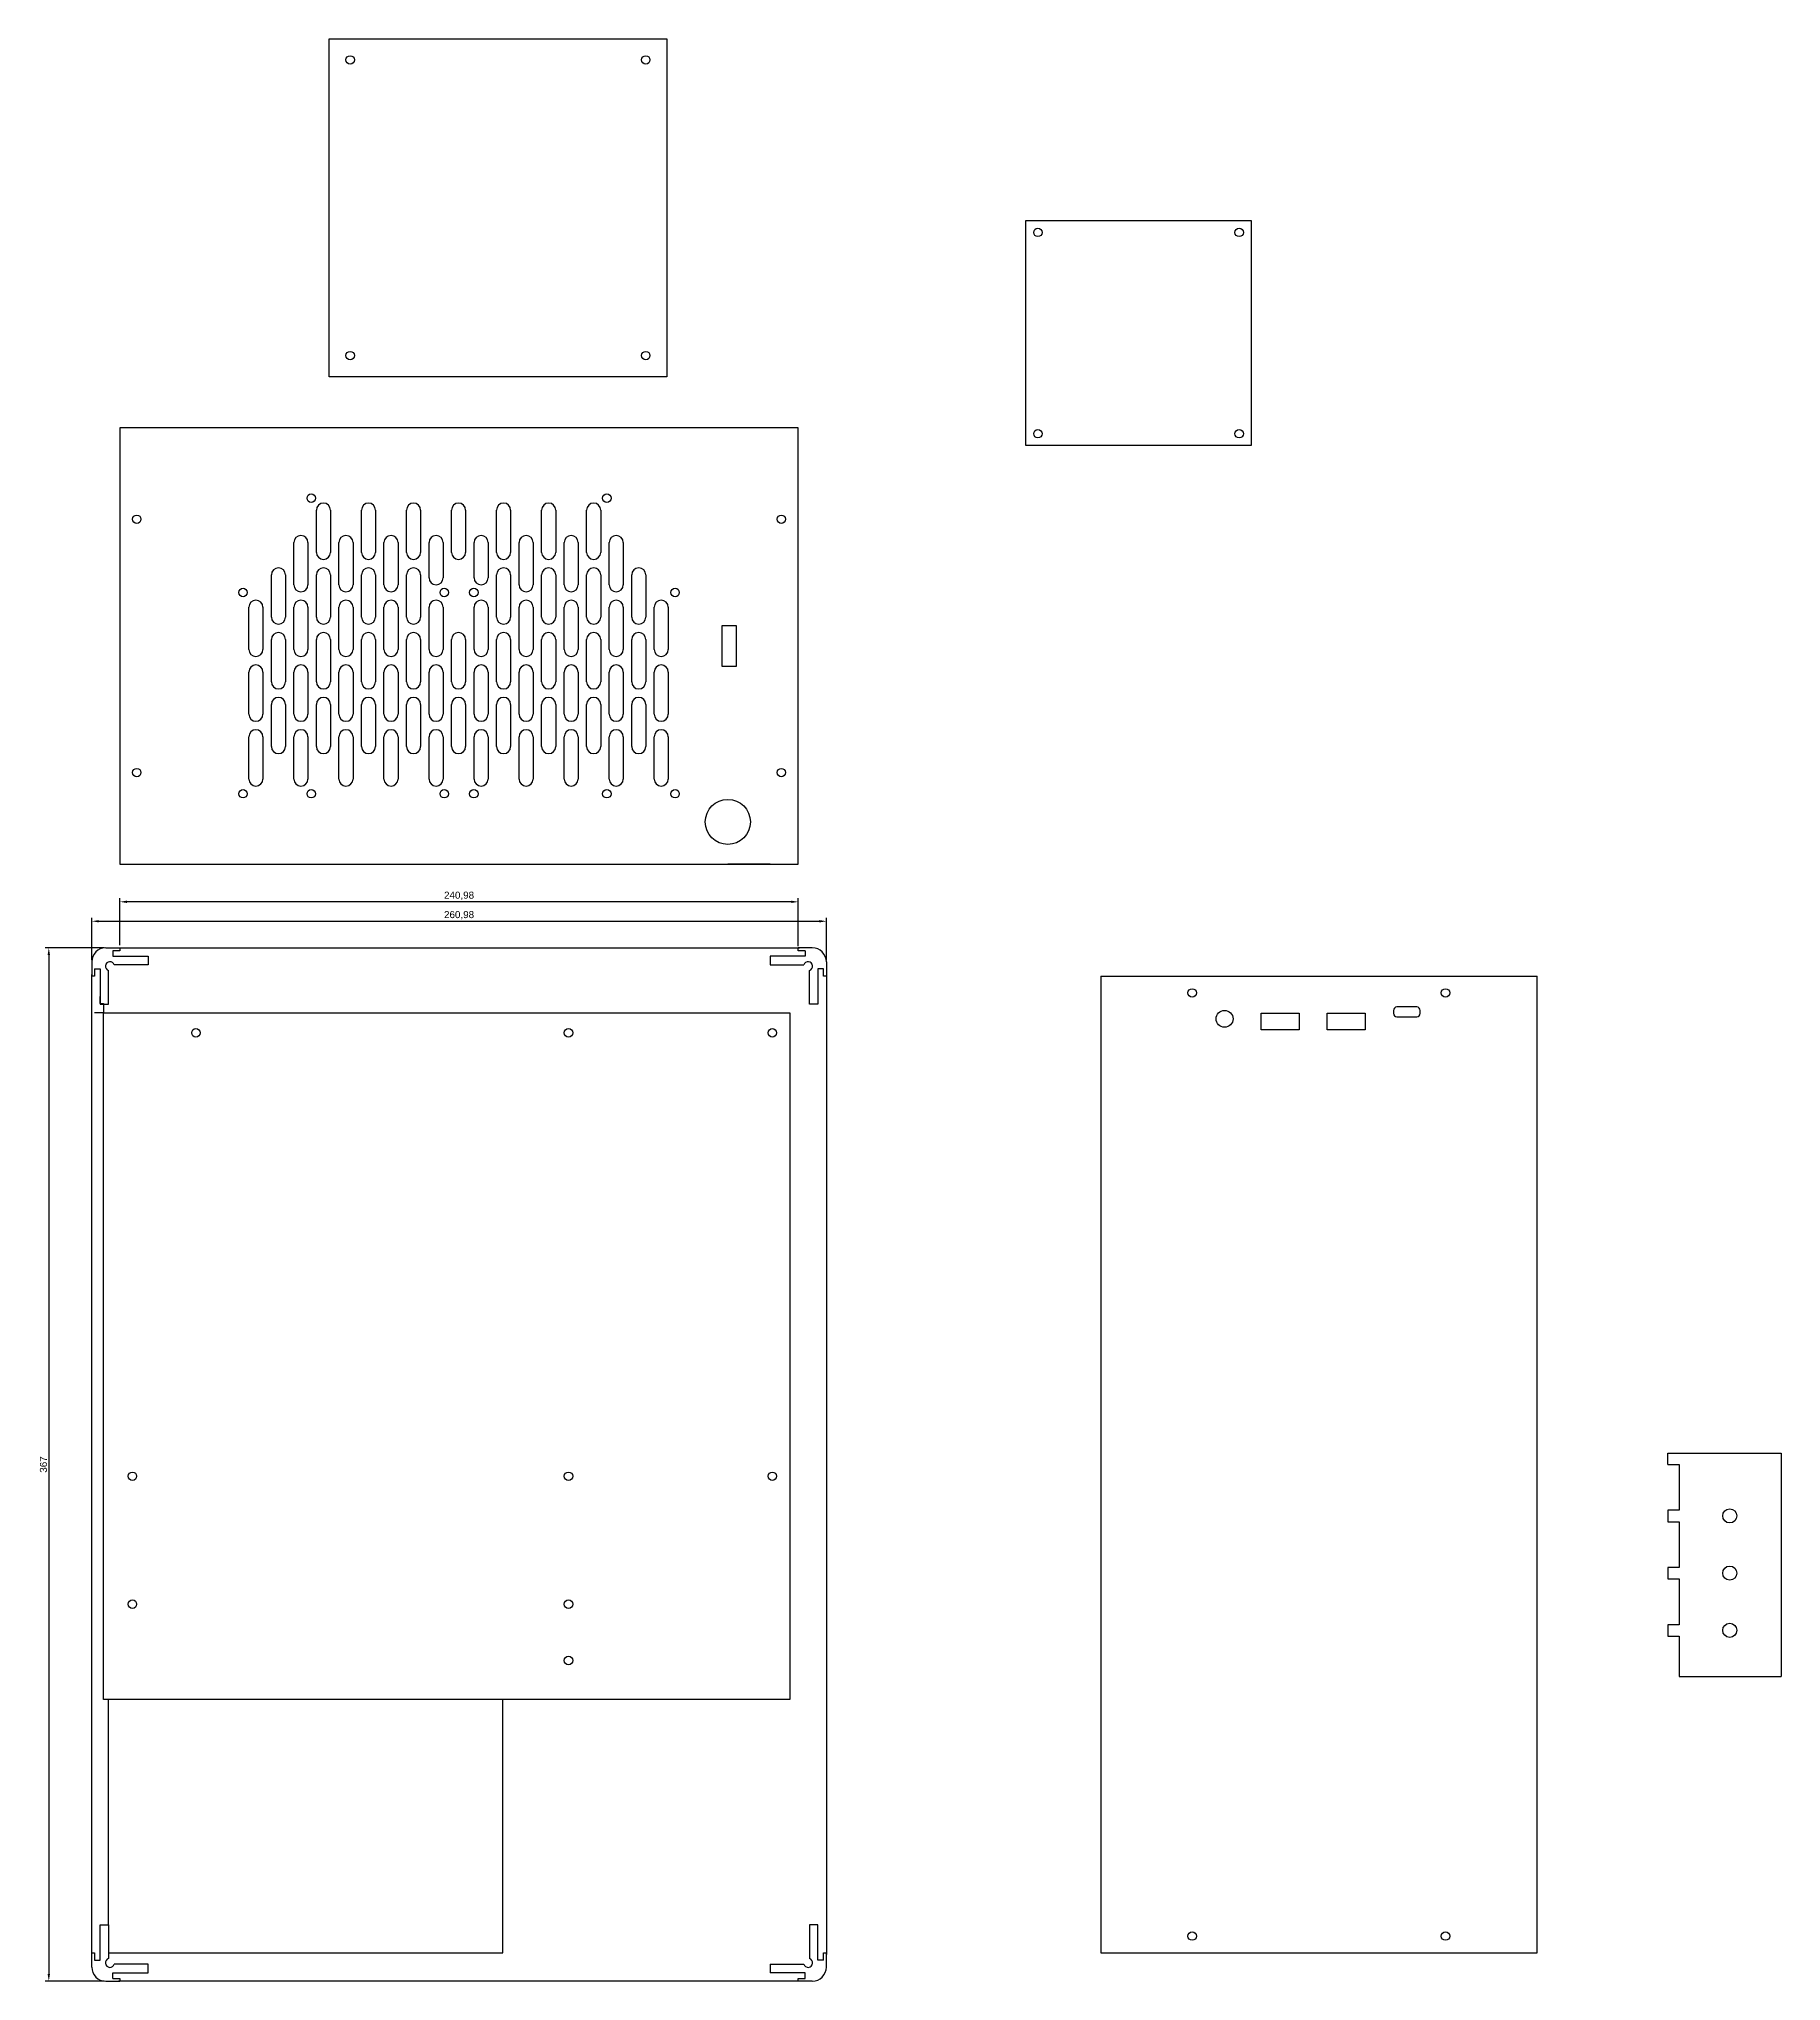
# Model space of a CAD drawing. Header units: millimetres. Extents: x 1161 to 6255, y 1546 to 2671.
# Drawn here: x 2227 to 2846, y 1981 to 2671 of the extents above; entities that cross this region are included whole.
import ezdxf

# ---------------------------------------------------------------- set-up
doc = ezdxf.new("R2010")
doc.units = ezdxf.units.MM
doc.styles.get("Standard").update_dxf_attribs({"font": 'arial.ttf'})
doc.dimstyles.new('ISO-25', dxfattribs={"dimtxt": 2.5, "dimasz": 2.5, "dimexe": 1.25, "dimexo": 0.625, "dimtad": 1, "dimtxsty": 'Standard', "dimcen": 2.5, "dimadec": 0, "dimazin": 0, "dimtfac": 1, "dimtmove": 0, "dimatfit": 3, "dimfxl": 1, "dimarcsym": 0})

msp = doc.modelspace()

# ---------------------------------------------------------------- blocks, each defined once
blk = doc.blocks.new('*D48')
at = {"color": 0, "lineweight": -2, "transparency": 16777216}
for p, q in [((2250.4, 2347.71), (2229.53, 2347.71)), ((2230.78, 2345.21), (2230.78, 1983.21)), ((2250.4, 1980.71), (2229.53, 1980.71))]:
    blk.add_line(p, q, dxfattribs=at)
at = {"color": 0, "transparency": 16777216}
for points in [[(2230.36, 2345.21), (2231.2, 2345.21), (2230.78, 2347.71)], [(2230.36, 1983.21), (2231.2, 1983.21), (2230.78, 1980.71)]]:
    blk.add_solid(points, dxfattribs=at)
at = {"layer": 'Defpoints', "color": 0, "transparency": 16777216}
for p in [(2251.03, 2347.71), (2230.78, 1980.71), (2251.03, 1980.71)]:
    blk.add_point(p, dxfattribs=at)
at = {"color": 0, "transparency": 16777216, "insert": (2228.88, 2164.21), "char_height": 2.5, "attachment_point": 5, "rotation": 90}
blk.add_mtext('367', dxfattribs=at)
blk = doc.blocks.new('*D49')
at = {"color": 0, "lineweight": -2, "transparency": 16777216}
for p, q in [((2246.03, 2343.33), (2246.03, 2358.41)), ((2248.53, 2357.16), (2504.51, 2357.16)), ((2507.01, 2343.33), (2507.01, 2358.41))]:
    blk.add_line(p, q, dxfattribs=at)
at = {"color": 0, "transparency": 16777216}
for points in [[(2248.53, 2357.58), (2248.53, 2356.74), (2246.03, 2357.16)], [(2504.51, 2357.58), (2504.51, 2356.74), (2507.01, 2357.16)]]:
    blk.add_solid(points, dxfattribs=at)
at = {"layer": 'Defpoints', "color": 0, "transparency": 16777216}
for p in [(2507.01, 2357.16), (2246.03, 2342.71), (2507.01, 2342.71)]:
    blk.add_point(p, dxfattribs=at)
at = {"color": 0, "transparency": 16777216, "insert": (2376.52, 2359.29), "char_height": 2.5, "attachment_point": 5}
blk.add_mtext('260,98', dxfattribs=at)
blk = doc.blocks.new('*D182')
at = {"color": 0, "lineweight": -2, "transparency": 16777216}
for p, q in [((2256.03, 2348.62), (2256.03, 2365.31)), ((2494.51, 2364.06), (2258.53, 2364.06)), ((2497.01, 2348.33), (2497.01, 2365.31))]:
    blk.add_line(p, q, dxfattribs=at)
at = {"color": 0, "transparency": 16777216}
for points in [[(2258.53, 2364.48), (2258.53, 2363.64), (2256.03, 2364.06)], [(2494.51, 2364.48), (2494.51, 2363.64), (2497.01, 2364.06)]]:
    blk.add_solid(points, dxfattribs=at)
at = {"layer": 'Defpoints', "color": 0, "transparency": 16777216}
for p in [(2256.03, 2364.06), (2256.03, 2348), (2497.01, 2347.71)]:
    blk.add_point(p, dxfattribs=at)
at = {"color": 0, "transparency": 16777216, "insert": (2376.52, 2366.19), "char_height": 2.5, "attachment_point": 5}
blk.add_mtext('240,98', dxfattribs=at)

# ---------------------------------------------------------------- dimensions: what is measured, and where the dimension line sits
for base, p1, p2, picture, middle in [((2256.027, 2364.06), (2497.007, 2347.709), (2256.027, 2347.997), '*D182', (2376.517, 2366.187)), ((2507.007, 2357.16), (2246.027, 2342.709), (2507.007, 2342.709), '*D49', (2376.517, 2359.287))]:
    dim = msp.add_linear_dim(base=base, p1=p1, p2=p2, dimstyle='ISO-25')
    dim.commit()
    dim.dimension.update_dxf_attribs({"geometry": picture, "text_midpoint": middle})
dim = msp.add_linear_dim(base=(2230.778, 1980.713), p1=(2251.027, 2347.709), p2=(2251.027, 1980.713), angle=90, dimstyle='ISO-25')
dim.commit()
dim.dimension.update_dxf_attribs({"geometry": '*D48', "text_midpoint": (2228.876, 2164.211)})

# ---------------------------------------------------------------- linework, layer by layer
for p, q in [((2330.323, 2670.564), (2450.323, 2670.564)), ((2330.323, 2550.564), (2330.323, 2670.564)), ((2450.323, 2670.564), (2450.323, 2550.564)), ((2577.92, 2606.08), (2657.92, 2606.08)), ((2577.92, 2526.08), (2577.92, 2606.08)), ((2657.92, 2606.08), (2657.92, 2526.08)), ((2450.323, 2550.564), (2330.323, 2550.564)), ((2497.007, 2532.441), (2256.027, 2532.441)), ((2256.027, 2532.441), (2256.027, 2377.441)), ((2497.007, 2377.441), (2497.007, 2532.441)), ((2657.92, 2526.08), (2577.92, 2526.08)), ((2325.844, 2488.181), (2325.844, 2503.181)), ((2330.844, 2503.181), (2330.844, 2488.181)), ((2341.844, 2488.181), (2341.844, 2503.181)), ((2346.844, 2503.181), (2346.844, 2488.181)), ((2357.844, 2488.181), (2357.844, 2503.181)), ((2362.844, 2503.181), (2362.844, 2488.181)), ((2373.844, 2488.181), (2373.844, 2503.181)), ((2378.844, 2503.181), (2378.844, 2488.181)), ((2389.844, 2488.181), (2389.844, 2503.181)), ((2394.844, 2503.181), (2394.844, 2488.181)), ((2405.844, 2488.181), (2405.844, 2503.181)), ((2410.844, 2503.181), (2410.844, 2488.181)), ((2421.844, 2488.181), (2421.844, 2503.181)), ((2426.844, 2503.181), (2426.844, 2488.181)), ((2317.844, 2476.681), (2317.844, 2491.681)), ((2322.844, 2491.681), (2322.844, 2476.681)), ((2333.844, 2476.681), (2333.844, 2491.681)), ((2338.844, 2491.681), (2338.844, 2476.681)), ((2349.844, 2476.681), (2349.844, 2491.681)), ((2354.844, 2491.681), (2354.844, 2476.681)), ((2365.844, 2479.181), (2365.844, 2491.681)), ((2370.844, 2491.681), (2370.844, 2479.181)), ((2381.844, 2479.181), (2381.844, 2491.681)), ((2386.844, 2491.681), (2386.844, 2479.181)), ((2397.844, 2476.681), (2397.844, 2491.681)), ((2402.844, 2491.681), (2402.844, 2476.681)), ((2413.844, 2476.681), (2413.844, 2491.681)), ((2418.844, 2491.681), (2418.844, 2476.681)), ((2429.844, 2476.681), (2429.844, 2491.681)), ((2434.844, 2491.681), (2434.844, 2476.681)), ((2309.844, 2465.181), (2309.844, 2480.181)), ((2314.844, 2480.181), (2314.844, 2465.181)), ((2325.844, 2465.181), (2325.844, 2480.181)), ((2330.844, 2480.181), (2330.844, 2465.181)), ((2341.844, 2465.181), (2341.844, 2480.181)), ((2346.844, 2480.181), (2346.844, 2465.181)), ((2357.844, 2465.181), (2357.844, 2480.181)), ((2362.844, 2480.181), (2362.844, 2465.181)), ((2389.844, 2465.181), (2389.844, 2480.181)), ((2394.844, 2480.181), (2394.844, 2465.181)), ((2405.844, 2465.181), (2405.844, 2480.181)), ((2410.844, 2480.181), (2410.844, 2465.181)), ((2421.844, 2465.181), (2421.844, 2480.181)), ((2426.844, 2480.181), (2426.844, 2465.181)), ((2437.844, 2465.181), (2437.844, 2480.181)), ((2442.844, 2480.181), (2442.844, 2465.181)), ((2301.844, 2453.681), (2301.844, 2468.681)), ((2306.844, 2468.681), (2306.844, 2453.681)), ((2306.844, 2468.681), (2306.844, 2461.181)), ((2317.844, 2453.681), (2317.844, 2468.681)), ((2322.844, 2468.681), (2322.844, 2453.681)), ((2333.844, 2453.681), (2333.844, 2468.681)), ((2338.844, 2468.681), (2338.844, 2453.681)), ((2349.844, 2453.681), (2349.844, 2468.681)), ((2354.844, 2468.681), (2354.844, 2453.681)), ((2365.844, 2453.681), (2365.844, 2468.681)), ((2370.844, 2468.681), (2370.844, 2453.681)), ((2381.844, 2453.681), (2381.844, 2468.681)), ((2386.844, 2468.681), (2386.844, 2453.681)), ((2397.844, 2453.681), (2397.844, 2468.681)), ((2402.844, 2468.681), (2402.844, 2453.681)), ((2413.844, 2453.681), (2413.844, 2468.681)), ((2418.844, 2468.681), (2418.844, 2453.681)), ((2429.844, 2453.681), (2429.844, 2468.681)), ((2434.844, 2468.681), (2434.844, 2453.681)), ((2445.844, 2453.681), (2445.844, 2468.681)), ((2450.844, 2468.681), (2450.844, 2453.681)), ((2309.844, 2442.181), (2309.844, 2457.181)), ((2314.844, 2457.181), (2314.844, 2442.181)), ((2325.844, 2442.181), (2325.844, 2457.181)), ((2330.844, 2457.181), (2330.844, 2442.181)), ((2341.844, 2442.181), (2341.844, 2457.181)), ((2346.844, 2457.181), (2346.844, 2442.181)), ((2357.844, 2442.181), (2357.844, 2457.181)), ((2362.844, 2457.181), (2362.844, 2442.181)), ((2373.844, 2442.181), (2373.844, 2457.181)), ((2378.844, 2457.181), (2378.844, 2442.181)), ((2389.844, 2442.181), (2389.844, 2457.181)), ((2394.844, 2457.181), (2394.844, 2442.181)), ((2405.844, 2442.181), (2405.844, 2457.181)), ((2410.844, 2457.181), (2410.844, 2442.181)), ((2421.844, 2442.181), (2421.844, 2457.181)), ((2426.844, 2457.181), (2426.844, 2442.181)), ((2437.844, 2442.181), (2437.844, 2457.181)), ((2442.844, 2457.181), (2442.844, 2442.181)), ((2470.007, 2447.691), (2470.007, 2462.191)), ((2470.007, 2462.191), (2475.007, 2462.191)), ((2475.007, 2462.191), (2475.007, 2447.691)), ((2301.844, 2430.681), (2301.844, 2445.681)), ((2306.844, 2445.681), (2306.844, 2430.681)), ((2317.844, 2430.681), (2317.844, 2445.681)), ((2322.844, 2445.681), (2322.844, 2430.681)), ((2333.844, 2430.681), (2333.844, 2445.681)), ((2338.844, 2445.681), (2338.844, 2430.681)), ((2349.844, 2430.681), (2349.844, 2445.681)), ((2354.844, 2445.681), (2354.844, 2430.681)), ((2365.844, 2430.681), (2365.844, 2445.681)), ((2370.844, 2445.681), (2370.844, 2430.681)), ((2381.844, 2430.681), (2381.844, 2445.681)), ((2386.844, 2445.681), (2386.844, 2430.681)), ((2397.844, 2430.681), (2397.844, 2445.681)), ((2402.844, 2445.681), (2402.844, 2430.681)), ((2413.844, 2430.681), (2413.844, 2445.681)), ((2418.844, 2445.681), (2418.844, 2430.681)), ((2429.844, 2430.681), (2429.844, 2445.681)), ((2434.844, 2445.681), (2434.844, 2430.681)), ((2445.844, 2430.681), (2445.844, 2445.681)), ((2450.844, 2445.681), (2450.844, 2430.681)), ((2475.007, 2447.691), (2470.007, 2447.691)), ((2309.844, 2419.181), (2309.844, 2434.181)), ((2314.844, 2434.181), (2314.844, 2419.181)), ((2325.844, 2419.181), (2325.844, 2434.181)), ((2330.844, 2434.181), (2330.844, 2419.181)), ((2341.844, 2419.181), (2341.844, 2434.181)), ((2346.844, 2434.181), (2346.844, 2419.181)), ((2357.844, 2419.181), (2357.844, 2434.181)), ((2362.844, 2434.181), (2362.844, 2419.181)), ((2373.844, 2419.181), (2373.844, 2434.181)), ((2378.844, 2434.181), (2378.844, 2419.181)), ((2389.844, 2419.181), (2389.844, 2434.181)), ((2394.844, 2434.181), (2394.844, 2419.181)), ((2405.844, 2419.181), (2405.844, 2434.181)), ((2410.844, 2434.181), (2410.844, 2419.181)), ((2421.844, 2419.181), (2421.844, 2434.181)), ((2426.844, 2434.181), (2426.844, 2419.181)), ((2437.844, 2419.181), (2437.844, 2434.181)), ((2442.844, 2434.181), (2442.844, 2419.181)), ((2301.844, 2407.681), (2301.844, 2422.681)), ((2306.844, 2422.681), (2306.844, 2407.681)), ((2317.844, 2407.681), (2317.844, 2422.681)), ((2322.844, 2422.681), (2322.844, 2407.681)), ((2333.844, 2407.681), (2333.844, 2422.681)), ((2338.844, 2422.681), (2338.844, 2407.681)), ((2349.844, 2407.681), (2349.844, 2422.681)), ((2354.844, 2422.681), (2354.844, 2407.681)), ((2365.844, 2407.681), (2365.844, 2422.681)), ((2370.844, 2422.681), (2370.844, 2407.681)), ((2381.844, 2407.681), (2381.844, 2422.681)), ((2386.844, 2422.681), (2386.844, 2407.681)), ((2397.844, 2407.681), (2397.844, 2422.681)), ((2402.844, 2422.681), (2402.844, 2407.681)), ((2413.844, 2407.681), (2413.844, 2422.681)), ((2418.844, 2422.681), (2418.844, 2407.681)), ((2429.844, 2407.681), (2429.844, 2422.681)), ((2434.844, 2422.681), (2434.844, 2407.681)), ((2445.844, 2407.681), (2445.844, 2422.681)), ((2450.844, 2422.681), (2450.844, 2407.681)), ((2256.027, 2377.441), (2497.007, 2377.441)), ((2487.007, 2377.441), (2472.007, 2377.441)), ((2251.027, 2347.709), (2256.027, 2347.709)), ((2253.527, 2346.709), (2253.527, 2344.709)), ((2256.027, 2346.709), (2253.527, 2346.709)), ((2256.027, 2347.709), (2256.027, 2346.709)), ((2256.027, 2347.709), (2497.507, 2347.709)), ((2502.007, 2347.709), (2497.007, 2347.709)), ((2497.007, 2346.709), (2497.007, 2347.709)), ((2499.507, 2346.709), (2497.007, 2346.709)), ((2499.507, 2346.709), (2499.507, 2344.709)), ((2246.027, 2342.709), (2246.027, 2337.709)), ((2247.027, 2340.209), (2249.027, 2340.209)), ((2247.027, 2340.209), (2247.027, 2337.709)), ((2249.027, 2340.209), (2249.027, 2327.709)), ((2252.027, 2327.709), (2252.027, 2339.689)), ((2253.527, 2344.709), (2266.027, 2344.709)), ((2266.027, 2341.709), (2254.047, 2341.709)), ((2266.027, 2344.709), (2266.027, 2341.709)), ((2499.507, 2344.709), (2487.007, 2344.709)), ((2487.007, 2344.709), (2487.007, 2341.709)), ((2487.007, 2341.709), (2498.987, 2341.709)), ((2501.007, 2327.709), (2501.007, 2339.689)), ((2506.007, 2340.209), (2504.007, 2340.209)), ((2504.007, 2340.209), (2504.007, 2327.709)), ((2506.007, 2337.709), (2506.007, 2340.209)), ((2507.007, 2342.709), (2507.007, 2337.709)), ((2246.027, 1990.713), (2246.027, 2338.209)), ((2247.027, 2337.709), (2246.027, 2337.709)), ((2507.007, 2337.709), (2506.007, 2337.709)), ((2507.007, 2337.709), (2507.007, 1990.213)), ((2604.471, 2337.709), (2604.471, 1990.713)), ((2604.471, 2337.709), (2759.471, 2337.709)), ((2759.471, 1990.713), (2759.471, 2337.709)), ((2249.027, 2327.909), (2249.027, 2330.449)), ((2249.027, 2327.909), (2250.167, 2327.909)), ((2249.027, 2327.709), (2252.027, 2327.709)), ((2250.167, 2327.909), (2250.167, 2324.609)), ((2504.007, 2327.709), (2501.007, 2327.709)), ((2604.471, 2327.709), (2604.471, 2326.709)), ((2708.471, 2325.459), (2708.471, 2324.459)), ((2716.721, 2326.709), (2709.721, 2326.709)), ((2717.971, 2324.459), (2717.971, 2325.459)), ((2249.027, 2324.609), (2247.027, 2324.609)), ((2250.167, 2324.609), (2249.027, 2324.609)), ((2250.167, 2324.609), (2494.007, 2324.609)), ((2250.167, 2080.769), (2250.167, 2324.609)), ((2494.007, 2324.609), (2494.007, 2080.769)), ((2661.471, 2318.549), (2661.471, 2324.549)), ((2661.471, 2324.549), (2674.971, 2324.549)), ((2674.971, 2318.549), (2661.471, 2318.549)), ((2674.971, 2324.549), (2674.971, 2318.549)), ((2684.971, 2318.549), (2684.971, 2324.549)), ((2684.971, 2324.549), (2698.471, 2324.549)), ((2698.471, 2318.549), (2684.971, 2318.549)), ((2698.471, 2324.549), (2698.471, 2318.549)), ((2709.721, 2323.209), (2716.721, 2323.209)), ((2805.925, 2168.277), (2846.195, 2168.277)), ((2805.925, 2164.213), (2805.925, 2168.277)), ((2846.195, 2168.277), (2846.195, 2088.902)), ((2805.925, 2164.213), (2809.925, 2164.213)), ((2809.925, 2164.213), (2809.925, 2147.957)), ((2805.925, 2147.957), (2805.925, 2143.893)), ((2809.925, 2147.957), (2805.925, 2147.957)), ((2805.925, 2147.957), (2805.925, 2143.893)), ((2805.925, 2143.893), (2809.925, 2143.893)), ((2809.925, 2143.893), (2809.925, 2127.637)), ((2805.925, 2127.637), (2805.925, 2123.573)), ((2809.925, 2127.637), (2805.925, 2127.637)), ((2805.925, 2127.637), (2805.925, 2123.573)), ((2805.925, 2123.573), (2809.925, 2123.573)), ((2809.925, 2123.573), (2809.925, 2107.317)), ((2805.925, 2107.317), (2805.925, 2103.253)), ((2809.925, 2107.317), (2805.925, 2107.317)), ((2805.925, 2107.317), (2805.925, 2103.253)), ((2805.925, 2103.253), (2809.925, 2103.253)), ((2809.925, 2103.253), (2809.925, 2088.902)), ((2809.925, 2088.902), (2846.195, 2088.902)), ((2494.007, 2080.769), (2250.167, 2080.769)), ((2252.027, 2000.713), (2252.027, 2080.769)), ((2392.027, 1990.713), (2392.027, 2080.769)), ((2249.027, 1988.213), (2249.027, 2000.713)), ((2249.027, 2000.713), (2252.027, 2000.713)), ((2252.027, 2000.713), (2252.027, 1988.733)), ((2504.007, 2000.713), (2501.007, 2000.713)), ((2501.007, 2000.713), (2501.007, 1988.733)), ((2504.007, 1988.213), (2504.007, 2000.713)), ((2246.027, 1985.713), (2246.027, 1990.713)), ((2246.027, 1990.713), (2247.027, 1990.713)), ((2247.027, 1990.713), (2247.027, 1988.213)), ((2247.027, 1988.213), (2249.027, 1988.213)), ((2252.027, 1990.713), (2392.027, 1990.713)), ((2506.007, 1988.213), (2504.007, 1988.213)), ((2506.007, 1988.213), (2506.007, 1990.713)), ((2506.007, 1990.713), (2507.007, 1990.713)), ((2507.007, 1985.713), (2507.007, 1990.713)), ((2604.471, 1990.713), (2759.471, 1990.713)), ((2251.027, 1980.713), (2256.027, 1980.713)), ((2253.527, 1981.713), (2253.527, 1983.713)), ((2253.527, 1983.713), (2266.027, 1983.713)), ((2253.527, 1981.713), (2256.027, 1981.713)), ((2266.027, 1986.713), (2254.047, 1986.713)), ((2497.007, 1980.713), (2255.527, 1980.713)), ((2256.027, 1981.713), (2256.027, 1980.713)), ((2266.027, 1983.713), (2266.027, 1986.713)), ((2487.007, 1986.713), (2498.987, 1986.713)), ((2487.007, 1986.713), (2487.007, 1983.713)), ((2499.507, 1983.713), (2487.007, 1983.713)), ((2497.007, 1981.713), (2499.507, 1981.713)), ((2497.007, 1980.713), (2497.007, 1981.713)), ((2502.007, 1980.713), (2497.007, 1980.713)), ((2499.507, 1981.713), (2499.507, 1983.713))]:
    msp.add_line(p, q)
for centre, radius in [((2337.823, 2663.064), 1.5), ((2442.823, 2663.064), 1.5), ((2582.17, 2601.83), 1.5), ((2653.67, 2601.83), 1.5), ((2337.823, 2558.064), 1.5), ((2442.823, 2558.064), 1.5), ((2582.17, 2530.33), 1.5), ((2653.67, 2530.33), 1.5), ((2324.017, 2507.441), 1.5), ((2429.017, 2507.441), 1.5), ((2262.027, 2499.941), 1.5), ((2491.007, 2499.941), 1.5), ((2299.767, 2473.941), 1.5), ((2371.267, 2473.941), 1.5), ((2381.767, 2473.941), 1.5), ((2453.267, 2473.941), 1.5), ((2262.027, 2409.941), 1.5), ((2491.007, 2409.941), 1.5), ((2299.767, 2402.441), 1.5), ((2324.017, 2402.441), 1.5), ((2371.267, 2402.441), 1.5), ((2381.767, 2402.441), 1.5), ((2429.017, 2402.441), 1.5), ((2453.267, 2402.441), 1.5), ((2472.007, 2392.441), 8), ((2636.971, 2331.709), 1.5), ((2726.971, 2331.709), 1.5), ((2648.471, 2322.509), 3), ((2283.037, 2317.509), 1.5), ((2415.417, 2317.509), 1.5), ((2487.807, 2317.509), 1.5), ((2260.477, 2160.029), 1.5), ((2415.417, 2160.029), 1.5), ((2487.807, 2160.029), 1.5), ((2827.925, 2145.957), 2.5), ((2827.925, 2125.637), 2.5), ((2260.477, 2114.609), 1.5), ((2415.417, 2114.609), 1.5), ((2827.925, 2105.317), 2.5), ((2415.417, 2094.589), 1.5), ((2636.971, 1996.713), 1.5), ((2726.971, 1996.713), 1.5)]:
    msp.add_circle(centre, radius)
for centre, radius, start, end in [((2328.344, 2503.181), 2.5, 0, 180), ((2344.344, 2503.181), 2.5, 0, 180), ((2360.344, 2503.181), 2.5, 0, 180), ((2376.344, 2503.181), 2.5, 0, 180), ((2392.344, 2503.181), 2.5, 0, 180), ((2408.344, 2503.181), 2.5, 0, 180), ((2424.344, 2503.181), 2.5, 0, 180), ((2320.344, 2491.681), 2.5, 0, 180), ((2336.344, 2491.681), 2.5, 0, 180), ((2352.344, 2491.681), 2.5, 0, 180), ((2368.344, 2491.681), 2.5, 0, 180), ((2384.344, 2491.681), 2.5, 0, 180), ((2400.344, 2491.681), 2.5, 0, 180), ((2416.344, 2491.681), 2.5, 0, 180), ((2432.344, 2491.681), 2.5, 0, 180), ((2328.344, 2488.181), 2.5, 180, 0), ((2344.344, 2488.181), 2.5, 180, 0), ((2360.344, 2488.181), 2.5, 180, 0), ((2376.344, 2488.181), 2.5, 180, 0), ((2392.344, 2488.181), 2.5, 180, 0), ((2408.344, 2488.181), 2.5, 180, 0), ((2424.344, 2488.181), 2.5, 180, 0), ((2312.344, 2480.181), 2.5, 0, 180), ((2320.344, 2476.681), 2.5, 180, 0), ((2328.344, 2480.181), 2.5, 0, 180), ((2336.344, 2476.681), 2.5, 180, 0), ((2344.344, 2480.181), 2.5, 0, 180), ((2352.344, 2476.681), 2.5, 180, 0), ((2360.344, 2480.181), 2.5, 0, 180), ((2368.344, 2479.181), 2.5, 180, 0), ((2384.344, 2479.181), 2.5, 180, 0), ((2392.344, 2480.181), 2.5, 0, 180), ((2400.344, 2476.681), 2.5, 180, 0), ((2408.344, 2480.181), 2.5, 0, 180), ((2416.344, 2476.681), 2.5, 180, 0), ((2424.344, 2480.181), 2.5, 0, 180), ((2432.344, 2476.681), 2.5, 180, 0), ((2440.344, 2480.181), 2.5, 0, 180), ((2304.344, 2468.681), 2.5, 0, 180), ((2320.344, 2468.681), 2.5, 0, 180), ((2336.344, 2468.681), 2.5, 0, 180), ((2352.344, 2468.681), 2.5, 0, 180), ((2368.344, 2468.681), 2.5, 0, 180), ((2384.344, 2468.681), 2.5, 0, 180), ((2400.344, 2468.681), 2.5, 0, 180), ((2416.344, 2468.681), 2.5, 0, 180), ((2432.344, 2468.681), 2.5, 0, 180), ((2448.344, 2468.681), 2.5, 0, 180), ((2312.344, 2465.181), 2.5, 180, 0), ((2328.344, 2465.181), 2.5, 180, 0), ((2344.344, 2465.181), 2.5, 180, 0), ((2360.344, 2465.181), 2.5, 180, 0), ((2392.344, 2465.181), 2.5, 180, 0), ((2408.344, 2465.181), 2.5, 180, 0), ((2424.344, 2465.181), 2.5, 180, 0), ((2440.344, 2465.181), 2.5, 180, 0), ((2312.344, 2457.181), 2.5, 0, 180), ((2328.344, 2457.181), 2.5, 0, 180), ((2344.344, 2457.181), 2.5, 0, 180), ((2360.344, 2457.181), 2.5, 0, 180), ((2376.344, 2457.181), 2.5, 0, 180), ((2392.344, 2457.181), 2.5, 0, 180), ((2408.344, 2457.181), 2.5, 0, 180), ((2424.344, 2457.181), 2.5, 0, 180), ((2440.344, 2457.181), 2.5, 0, 180), ((2304.344, 2453.681), 2.5, 180, 0), ((2320.344, 2453.681), 2.5, 180, 0), ((2336.344, 2453.681), 2.5, 180, 0), ((2352.344, 2453.681), 2.5, 180, 0), ((2368.344, 2453.681), 2.5, 180, 0), ((2384.344, 2453.681), 2.5, 180, 0), ((2400.344, 2453.681), 2.5, 180, 0), ((2416.344, 2453.681), 2.5, 180, 0), ((2432.344, 2453.681), 2.5, 180, 0), ((2448.344, 2453.681), 2.5, 180, 0), ((2304.344, 2445.681), 2.5, 0, 180), ((2312.344, 2442.181), 2.5, 180, 0), ((2320.344, 2445.681), 2.5, 0, 180), ((2328.344, 2442.181), 2.5, 180, 0), ((2336.344, 2445.681), 2.5, 0, 180), ((2344.344, 2442.181), 2.5, 180, 0), ((2352.344, 2445.681), 2.5, 0, 180), ((2360.344, 2442.181), 2.5, 180, 0), ((2368.344, 2445.681), 2.5, 0, 180), ((2376.344, 2442.181), 2.5, 180, 0), ((2384.344, 2445.681), 2.5, 0, 180), ((2392.344, 2442.181), 2.5, 180, 0), ((2400.344, 2445.681), 2.5, 0, 180), ((2408.344, 2442.181), 2.5, 180, 0), ((2416.344, 2445.681), 2.5, 0, 180), ((2424.344, 2442.181), 2.5, 180, 0), ((2432.344, 2445.681), 2.5, 0, 180), ((2440.344, 2442.181), 2.5, 180, 0), ((2448.344, 2445.681), 2.5, 0, 180), ((2312.344, 2434.181), 2.5, 0, 180), ((2328.344, 2434.181), 2.5, 0, 180), ((2344.344, 2434.181), 2.5, 0, 180), ((2360.344, 2434.181), 2.5, 0, 180), ((2376.344, 2434.181), 2.5, 0, 180), ((2392.344, 2434.181), 2.5, 0, 180), ((2408.344, 2434.181), 2.5, 0, 180), ((2424.344, 2434.181), 2.5, 0, 180), ((2440.344, 2434.181), 2.5, 0, 180), ((2304.344, 2430.681), 2.5, 180, 0), ((2320.344, 2430.681), 2.5, 180, 0), ((2336.344, 2430.681), 2.5, 180, 0), ((2352.344, 2430.681), 2.5, 180, 0), ((2368.344, 2430.681), 2.5, 180, 0), ((2384.344, 2430.681), 2.5, 180, 0), ((2400.344, 2430.681), 2.5, 180, 0), ((2416.344, 2430.681), 2.5, 180, 0), ((2432.344, 2430.681), 2.5, 180, 0), ((2448.344, 2430.681), 2.5, 180, 0), ((2304.344, 2422.681), 2.5, 0, 180), ((2320.344, 2422.681), 2.5, 0, 180), ((2336.344, 2422.681), 2.5, 0, 180), ((2352.344, 2422.681), 2.5, 0, 180), ((2368.344, 2422.681), 2.5, 0, 180), ((2384.344, 2422.681), 2.5, 0, 180), ((2400.344, 2422.681), 2.5, 0, 180), ((2416.344, 2422.681), 2.5, 0, 180), ((2432.344, 2422.681), 2.5, 0, 180), ((2448.344, 2422.681), 2.5, 0, 180), ((2312.344, 2419.181), 2.5, 180, 0), ((2328.344, 2419.181), 2.5, 180, 0), ((2344.344, 2419.181), 2.5, 180, 0), ((2360.344, 2419.181), 2.5, 180, 0), ((2376.344, 2419.181), 2.5, 180, 0), ((2392.344, 2419.181), 2.5, 180, 0), ((2408.344, 2419.181), 2.5, 180, 0), ((2424.344, 2419.181), 2.5, 180, 0), ((2440.344, 2419.181), 2.5, 180, 0), ((2304.344, 2407.681), 2.5, 180, 0), ((2320.344, 2407.681), 2.5, 180, 0), ((2336.344, 2407.681), 2.5, 180, 0), ((2352.344, 2407.681), 2.5, 180, 0), ((2368.344, 2407.681), 2.5, 180, 0), ((2384.344, 2407.681), 2.5, 180, 0), ((2400.344, 2407.681), 2.5, 180, 0), ((2416.344, 2407.681), 2.5, 180, 0), ((2432.344, 2407.681), 2.5, 180, 0), ((2448.344, 2407.681), 2.5, 180, 0), ((2251.027, 2342.709), 5, 90, 180), ((2502.007, 2342.709), 5, 0, 90), ((2252.527, 2341.209), 1.6, 18.209957, 251.790043), ((2500.507, 2341.209), 1.6, 288.209957, 161.790043), ((2709.721, 2325.459), 1.25, 90, 180), ((2716.721, 2325.459), 1.25, 0, 90), ((2709.721, 2324.459), 1.25, 180, 270), ((2716.721, 2324.459), 1.25, 270, 0), ((2252.527, 1987.213), 1.6, 108.209957, 341.790043), ((2500.507, 1987.213), 1.6, 198.209957, 71.790043), ((2251.027, 1985.713), 5, 180, 270), ((2502.007, 1985.713), 5, 270, 0)]:
    msp.add_arc(centre, radius, start, end)

msp.set_redraw_order([(e.dxf.handle, doc.entitydb.next_handle()) for e in msp.query("TEXT MTEXT ATTDEF DIMENSION ARC_DIMENSION")])  # texts and dimensions are drawn at this point

doc.saveas('drawing.dxf')
